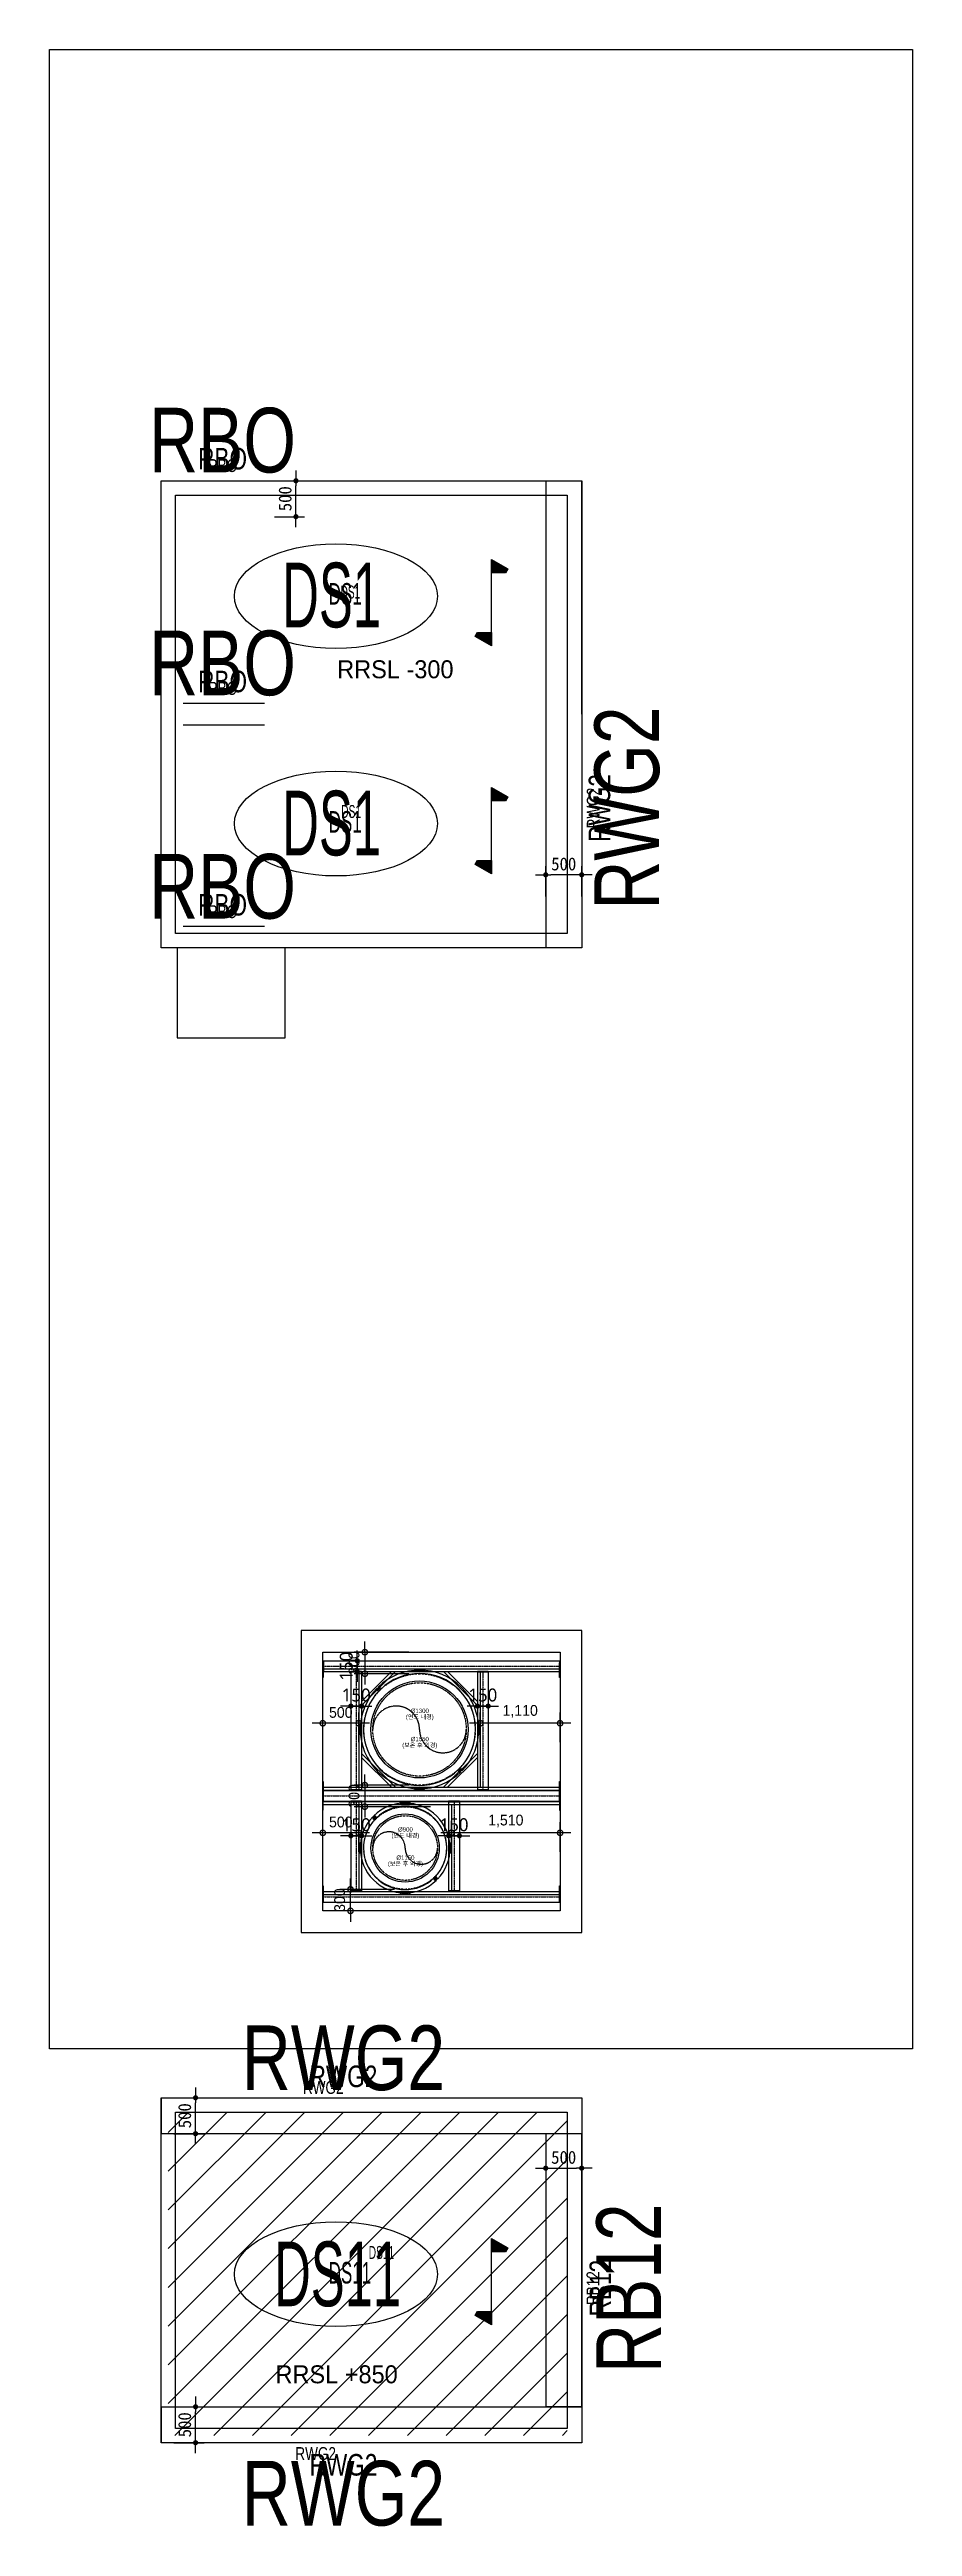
# Model space of a CAD drawing. Header units: millimetres. Extents: x 91354 to 177354, y 115540 to 150005.
# Drawn here: x 91354 to 103354, y 115540 to 150005 of the extents above.
import ezdxf
from ezdxf.enums import TextEntityAlignment as Align

# ---------------------------------------------------------------- set-up
doc = ezdxf.new("R2010")
doc.units = ezdxf.units.MM
for name, pattern in [('H1', [1.5, 1, -0.5]), ('HID', [3.18, 2.12, -1.06]), ('PASUN2', [3, 2, -1]), ('xs-1f_plan$0$HID', [4, 3, -1])]:
    doc.linetypes.add(name, pattern=pattern)
doc.layers.get('Defpoints').update_dxf_attribs({"color": 159})
for name, color, linetype in [('^DECK', 130, 'Continuous'), ('A-ETC-전기', 253, 'H1'), ('A-HAT', 251, 'Continuous'), ('BEAM-TEXT', 4, 'Continuous'), ('BEAM-TEXT @ 100', 4, 'Continuous'), ('BEAM-TEXT @ 300', 4, 'Continuous'), ('BEAM-TEXT @ 60', 4, 'Continuous'), ('DECK-PL', 4, 'Continuous'), ('DECK-SLAB', 4, 'Continuous'), ('DECK-SLAB @ 100', 4, 'Continuous'), ('DECK-SLAB @ 300', 4, 'Continuous'), ('DECK-SLAB @ 60', 4, 'Continuous'), ('xs-1f_plan$0$8', 8, 'Continuous'), ('xs-1f_plan$0$xref', 7, 'Continuous'), ('보(beam)', 4, 'HID'), ('보(girder)', 7, 'HID'), ('슬래브라인', 7, 'Continuous')]:
    doc.layers.add(name, color=color, linetype=linetype)
doc.layers.add('A-ETC-전기 NOPLOT', color=163, linetype='Continuous', plot=False)
doc.layers.add('NOPLOT', color=191, linetype='Continuous', plot=False)
doc.styles.add('Arial_10_2', font='arial.ttf', dxfattribs={"height": 120})
doc.styles.add('Gdim', font='DotumChe.ttf')
doc.styles.add('Gtx', font='Dotum.ttf')
doc.styles.add('xs-1f_plan$0$Gdim', font='malgun.ttf')
doc.dimstyles.new('Gdim200', dxfattribs={"dimscale": 200, "dimtxt": 3, "dimasz": 1.2, "dimexe": 2, "dimexo": 3, "dimgap": 1, "dimtad": 1, "dimdsep": 46, "dimlunit": 6, "dimtxsty": 'Gdim', "dimblk1": '_CIDOT', "dimblk2": '_CIDOT', "dimsah": 1, "dimcen": 2.5, "dimdle": 2, "dimclrd": 1, "dimclre": 1, "dimclrt": 3, "dimazin": 2, "dimtfac": 1, "dimtix": 1, "dimtmove": 2, "dimatfit": 3, "dimldrblk": '_CIDOT', "dimfxl": 0, "dimtolj": 1, "dimtzin": 0, "dimarcsym": 0})
doc.dimstyles.new('Gdim300', dxfattribs={"dimscale": 300, "dimtxt": 3, "dimasz": 6, "dimexe": 1.5, "dimexo": 2, "dimgap": 1, "dimtad": 1, "dimdec": 0, "dimzin": 0, "dimdsep": 46, "dimlunit": 6, "dimtxsty": 'Gtx', "dimblk": 'DOTSMALL', "dimblk1": 'DOTSMALL', "dimblk2": 'DOTSMALL', "dimcen": 1.5, "dimdle": 1.5, "dimclrd": 1, "dimclre": 1, "dimclrt": 256, "dimazin": 0, "dimtfac": 1, "dimtdec": 0, "dimtix": 1, "dimtmove": 2, "dimatfit": 3, "dimldrblk": 'DOTSMALL', "dimfxl": 0, "dimtolj": 1, "dimtzin": 0, "dimlwd": -1, "dimlwe": -1, "dimarcsym": 0})
doc.dimstyles.new('xs-1f_plan$0$Gdim200', dxfattribs={"dimscale": 200, "dimtxt": 3, "dimasz": 1.2, "dimexe": 2, "dimexo": 3, "dimgap": 1, "dimtad": 1, "dimdsep": 46, "dimlunit": 6, "dimtxsty": 'xs-1f_plan$0$Gdim', "dimblk1": 'xs-1f_plan$0$_CIDOT', "dimblk2": 'xs-1f_plan$0$_CIDOT', "dimsah": 1, "dimcen": 2.5, "dimdle": 2, "dimclrd": 1, "dimclre": 1, "dimclrt": 3, "dimazin": 2, "dimtfac": 1, "dimtix": 1, "dimtmove": 2, "dimatfit": 3, "dimldrblk": 'xs-1f_plan$0$_CIDOT', "dimfxl": 0, "dimtolj": 1, "dimtzin": 0, "dimarcsym": 0})

msp = doc.modelspace()

# ---------------------------------------------------------------- texts
at = {"layer": 'NOPLOT', "style": 'Gtx'}
for s, p in [('RRSL -300', (95353.73, 141256.749)), ('RRSL +850', (94495.837, 117531.945))]:
    msp.add_text(s, height=250, dxfattribs=at).set_placement(p)

# ---------------------------------------------------------------- blocks, each defined once
blk = doc.blocks.new('*U128')
at = {"layer": 'DECK-SLAB @ 100', "style": 'Gtx', "width": 0.6}
blk.add_text('DS1', height=300, dxfattribs=at).set_placement((95236, 142281, 0))
at = {"layer": 'DECK-SLAB @ 300', "style": 'Gtx', "width": 0.6}
blk.add_text('DS1', height=900, dxfattribs=at).set_placement((94589, 141965, 0))
at = {"layer": 'DECK-SLAB @ 60', "style": 'Gtx', "width": 0.6}
blk.add_text('DS1', height=180, dxfattribs=at).set_placement((95400, 142366, 0))
blk = doc.blocks.new('A$C58C40D4B')
at = {"layer": 'DECK-PL'}
for points in [[(-600, 2), (-471, -223), (-415, -192), (-415, 2)], [(600, 2), (471, 228), (415, 196), (415, 2)]]:
    blk.add_hatch(color=256, dxfattribs=at).paths.add_polyline_path(points)
blk.add_line((-600, 2), (600, 2), dxfattribs=at)
for points in [[(-600, 2), (-471, -223), (-415, -192), (-415, 2), (-415, 2), (-471, 2), (-600, 2)], [(600, 2), (471, 228), (415, 196), (415, 2), (415, 2), (471, 2), (600, 2)]]:
    blk.add_lwpolyline(points, dxfattribs=at)
blk = doc.blocks.new('*U129')
at = {"layer": 'DECK-SLAB @ 100', "style": 'Gtx', "width": 0.6}
blk.add_text('DS1', height=300, dxfattribs=at).set_placement((95236, 139108, 0))
at = {"layer": 'DECK-SLAB @ 300', "style": 'Gtx', "width": 0.6}
blk.add_text('DS1', height=900, dxfattribs=at).set_placement((94589, 138792, 0))
at = {"layer": 'DECK-SLAB @ 60', "style": 'Gtx', "width": 0.6}
blk.add_text('DS1', height=180, dxfattribs=at).set_placement((95410, 139313, 0))
blk = doc.blocks.new('*U130')
at = {"layer": 'DECK-SLAB @ 100', "color": 1, "style": 'Gtx', "width": 0.6}
blk.add_text('DS11', height=300, dxfattribs=at).set_placement((95236, 118920, 0))
at = {"layer": 'DECK-SLAB @ 300', "color": 1, "style": 'Gtx', "width": 0.6}
blk.add_text('DS11', height=900, dxfattribs=at).set_placement((94476, 118604, 0))
at = {"layer": 'DECK-SLAB @ 60', "color": 1, "style": 'Gtx', "width": 0.6}
blk.add_text('DS11', height=180, dxfattribs=at).set_placement((95792, 119262, 0))
blk = doc.blocks.new('*U131')
at = {"layer": 'BEAM-TEXT @ 100', "color": 1, "style": 'Gtx', "width": 0.8}
blk.add_text('RBO', height=300, dxfattribs=at).set_placement((93760, 140972), align=Align.BOTTOM_CENTER)
at = {"layer": 'BEAM-TEXT @ 300', "color": 1, "style": 'Gtx', "width": 0.8}
blk.add_text('RBO', height=900, dxfattribs=at).set_placement((93760, 140750), align=Align.BOTTOM_CENTER)
at = {"layer": 'BEAM-TEXT @ 60', "color": 1, "style": 'Gtx', "width": 0.8}
blk.add_text('RBO', height=180, dxfattribs=at).set_placement((93760, 140972), align=Align.BOTTOM_CENTER)
blk = doc.blocks.new('*U132')
at = {"layer": 'BEAM-TEXT @ 100', "color": 1, "style": 'Gtx', "width": 0.8}
blk.add_text('RBO', height=300, dxfattribs=at).set_placement((93760, 137865), align=Align.BOTTOM_CENTER)
at = {"layer": 'BEAM-TEXT @ 300', "color": 1, "style": 'Gtx', "width": 0.8}
blk.add_text('RBO', height=900, dxfattribs=at).set_placement((93760, 137642), align=Align.BOTTOM_CENTER)
at = {"layer": 'BEAM-TEXT @ 60', "color": 1, "style": 'Gtx', "width": 0.8}
blk.add_text('RBO', height=180, dxfattribs=at).set_placement((93760, 137865), align=Align.BOTTOM_CENTER)
blk = doc.blocks.new('*U133')
at = {"layer": 'BEAM-TEXT @ 100', "color": 1, "style": 'Gtx', "width": 0.8}
blk.add_text('RWG2', height=300, rotation=90, dxfattribs=at).set_placement((99241, 139451), align=Align.BOTTOM_CENTER)
at = {"layer": 'BEAM-TEXT @ 300', "color": 1, "style": 'Gtx', "width": 0.8}
blk.add_text('RWG2', height=900, rotation=90, dxfattribs=at).set_placement((100101, 139451), align=Align.BOTTOM_CENTER)
at = {"layer": 'BEAM-TEXT @ 60', "color": 1, "style": 'Gtx', "width": 0.8}
blk.add_text('RWG2', height=180, rotation=90, dxfattribs=at).set_placement((99059, 139451), align=Align.BOTTOM_CENTER)
blk = doc.blocks.new('_CIDOT')
at = {"color": 0, "linetype": 'ByBlock'}
blk.add_line((2, 0), (-1, 0), dxfattribs=at)
at = {"color": 0, "linetype": 'ByBlock', "const_width": 0.5}
blk.add_lwpolyline([(-0.25, 0, 1), (0.25, 0, 1)], format="xyb", close=True, dxfattribs=at)
blk = doc.blocks.new('*D38')
at = {"layer": 'Defpoints', "color": 155, "lineweight": -2, "transparency": 16777216}
for p, q in [((94480, 144005), (94900, 144005)), ((94780, 143577), (94780, 143933)), ((94480, 143505), (94900, 143505))]:
    blk.add_line(p, q, dxfattribs=at)
at = {"layer": 'Defpoints', "color": 0, "transparency": 16777216}
for p in [(94300, 144005), (94780, 144005), (94300, 143505)]:
    blk.add_point(p, dxfattribs=at)
at = {"layer": 'Defpoints', "color": 155, "lineweight": -2, "transparency": 16777216, "xscale": 71.99999999999994, "yscale": 71.99999999999994, "zscale": 71.99999999999994}
for p, rotation in [((94780, 144005), 90), ((94780, 143505), 270)]:
    blk.add_blockref('_CIDOT', p, dxfattribs=dict(at, rotation=rotation))
at = {"layer": 'Defpoints', "color": 3, "transparency": 16777216, "insert": (94630, 143755), "char_height": 180, "attachment_point": 5, "rotation": 90, "style": 'Gdim'}
blk.add_mtext('\\A1;{\\C155;500}', dxfattribs=at)
blk = doc.blocks.new('*D39')
at = {"layer": 'Defpoints', "color": 155, "lineweight": -2, "transparency": 16777216}
for p, q in [((98254, 138222), (98254, 138642)), ((98754, 138222), (98754, 138642)), ((98682, 138522), (98326, 138522))]:
    blk.add_line(p, q, dxfattribs=at)
at = {"layer": 'Defpoints', "color": 0, "transparency": 16777216}
for p in [(98254, 138522), (98254, 138042), (98754, 138042)]:
    blk.add_point(p, dxfattribs=at)
at = {"layer": 'Defpoints', "color": 155, "lineweight": -2, "transparency": 16777216, "xscale": 71.99999999999994, "yscale": 71.99999999999994, "zscale": 71.99999999999994, "rotation": 180}
blk.add_blockref('_CIDOT', (98254, 138522), dxfattribs=at)
at = {"layer": 'Defpoints', "color": 155, "lineweight": -2, "transparency": 16777216, "xscale": 71.99999999999994, "yscale": 71.99999999999994, "zscale": 71.99999999999994}
blk.add_blockref('_CIDOT', (98754, 138522), dxfattribs=at)
at = {"layer": 'Defpoints', "color": 3, "transparency": 16777216, "insert": (98504, 138672), "char_height": 180, "attachment_point": 5, "style": 'Gdim'}
blk.add_mtext('\\A1;{\\C155;500}', dxfattribs=at)
blk = doc.blocks.new('*D36')
at = {"layer": 'Defpoints', "color": 155, "lineweight": -2, "transparency": 16777216}
for p, q in [((-975, 650), (-555, 650)), ((-675, 222), (-675, 578)), ((-975, 150), (-555, 150))]:
    blk.add_line(p, q, dxfattribs=at)
at = {"layer": 'Defpoints', "color": 0, "transparency": 16777216}
for p in [(-1155, 650), (-675, 650), (-1155, 150)]:
    blk.add_point(p, dxfattribs=at)
at = {"layer": 'Defpoints', "color": 155, "lineweight": -2, "transparency": 16777216, "xscale": 71.99999999999994, "yscale": 71.99999999999994, "zscale": 71.99999999999994}
for p, rotation in [((-675, 650), 90), ((-675, 150), 270)]:
    blk.add_blockref('_CIDOT', p, dxfattribs=dict(at, rotation=rotation))
at = {"layer": 'Defpoints', "color": 3, "transparency": 16777216, "insert": (-826, 400), "char_height": 180, "attachment_point": 5, "rotation": 90, "style": 'Gdim'}
blk.add_mtext('\\A1;{\\C155;500}', dxfattribs=at)
blk = doc.blocks.new('*D45')
at = {"layer": 'Defpoints', "color": 155, "lineweight": -2, "transparency": 16777216}
for p, q in [((-888, 550), (-468, 550)), ((-588, 122), (-588, 478)), ((-888, 50), (-468, 50))]:
    blk.add_line(p, q, dxfattribs=at)
at = {"layer": 'Defpoints', "color": 0, "transparency": 16777216}
for p in [(-1068, 550), (-588, 550), (-1068, 50)]:
    blk.add_point(p, dxfattribs=at)
at = {"layer": 'Defpoints', "color": 155, "lineweight": -2, "transparency": 16777216, "xscale": 71.99999999999994, "yscale": 71.99999999999994, "zscale": 71.99999999999994}
for p, rotation in [((-588, 550), 90), ((-588, 50), 270)]:
    blk.add_blockref('_CIDOT', p, dxfattribs=dict(at, rotation=rotation))
at = {"layer": 'Defpoints', "color": 3, "transparency": 16777216, "insert": (-738, 300), "char_height": 180, "attachment_point": 5, "rotation": 90, "style": 'Gdim'}
blk.add_mtext('\\A1;{\\C155;500}', dxfattribs=at)
blk = doc.blocks.new('*U134')
at = {"layer": 'BEAM-TEXT @ 100', "color": 1, "style": 'Gtx', "width": 0.8}
blk.add_text('RWG2', height=300, dxfattribs=at).set_placement((95441, 121563), align=Align.BOTTOM_CENTER)
at = {"layer": 'BEAM-TEXT @ 300', "color": 1, "style": 'Gtx', "width": 0.8}
blk.add_text('RWG2', height=900, dxfattribs=at).set_placement((95441, 121341), align=Align.BOTTOM_CENTER)
at = {"layer": 'BEAM-TEXT @ 60', "color": 1, "style": 'Gtx', "width": 0.8}
blk.add_text('RWG2', height=180, dxfattribs=at).set_placement((95159, 121505), align=Align.BOTTOM_CENTER)
blk = doc.blocks.new('*U135')
at = {"layer": 'BEAM-TEXT @ 100', "color": 1, "style": 'Gtx', "width": 0.8}
blk.add_text('RWG2', height=300, dxfattribs=at).set_placement((95441, 116158), align=Align.BOTTOM_CENTER)
at = {"layer": 'BEAM-TEXT @ 300', "color": 1, "style": 'Gtx', "width": 0.8}
blk.add_text('RWG2', height=900, dxfattribs=at).set_placement((95441, 115283), align=Align.BOTTOM_CENTER)
at = {"layer": 'BEAM-TEXT @ 60', "color": 1, "style": 'Gtx', "width": 0.8}
blk.add_text('RWG2', height=180, dxfattribs=at).set_placement((95054, 116410), align=Align.BOTTOM_CENTER)
blk = doc.blocks.new('*U136')
at = {"layer": 'BEAM-TEXT @ 100', "color": 1, "style": 'Gtx', "width": 0.8}
blk.add_text('RB12', height=300, rotation=90, dxfattribs=at).set_placement((99253, 118856), align=Align.BOTTOM_CENTER)
at = {"layer": 'BEAM-TEXT @ 300', "color": 1, "style": 'Gtx', "width": 0.8}
blk.add_text('RB12', height=900, rotation=90, dxfattribs=at).set_placement((100128, 118856), align=Align.BOTTOM_CENTER)
at = {"layer": 'BEAM-TEXT @ 60', "color": 1, "style": 'Gtx', "width": 0.8}
blk.add_text('RB12', height=180, rotation=90, dxfattribs=at).set_placement((99055, 118856), align=Align.BOTTOM_CENTER)
blk = doc.blocks.new('_DotSmall')
at = {"color": 0, "linetype": 'ByBlock', "const_width": 0.5}
blk.add_lwpolyline([(-0.0625, 0, 1), (0.0625, 0, 1)], format="xyb", close=True, dxfattribs=at)
blk = doc.blocks.new('*D16')
at = {"layer": 'A-ETC-전기 NOPLOT', "color": 1, "transparency": 16777216}
for p, q in [((585, -1850), (585, -1700)), ((1195, -1850), (435, -1850)), ((585, -1850), (585, -2150)), ((1500, -2150), (435, -2150)), ((585, -2150), (585, -2300))]:
    blk.add_line(p, q, dxfattribs=at)
at = {"layer": 'Defpoints', "color": 0, "transparency": 16777216}
for p in [(1345, -1850), (585, -2150), (1650, -2150)]:
    blk.add_point(p, dxfattribs=at)
at = {"layer": 'A-ETC-전기 NOPLOT', "color": 1, "transparency": 16777216, "xscale": 150, "yscale": 150, "zscale": 150}
for p, rotation in [((585, -1850), 270), ((585, -2150), 90)]:
    blk.add_blockref('_DotSmall', p, dxfattribs=dict(at, rotation=rotation))
at = {"layer": 'A-ETC-전기 NOPLOT', "transparency": 16777216, "insert": (435, -2000), "char_height": 150, "attachment_point": 5, "rotation": 90, "style": 'Gtx'}
blk.add_mtext('\\A1;300', dxfattribs=at)
blk = doc.blocks.new('*D10')
at = {"layer": 'A-ETC-전기 NOPLOT', "color": 1, "transparency": 16777216}
for p, q in [((585, 0), (585, 150)), ((1195, 0), (435, 0)), ((1195, -300), (435, -300)), ((585, 0), (585, -300)), ((585, -300), (585, -450))]:
    blk.add_line(p, q, dxfattribs=at)
at = {"layer": 'Defpoints', "color": 0, "transparency": 16777216}
for p in [(1345, 0), (585, -300), (1345, -300)]:
    blk.add_point(p, dxfattribs=at)
at = {"layer": 'A-ETC-전기 NOPLOT', "color": 1, "transparency": 16777216, "xscale": 150, "yscale": 150, "zscale": 150}
for p, rotation in [((585, 0), 270), ((585, -300), 90)]:
    blk.add_blockref('_DotSmall', p, dxfattribs=dict(at, rotation=rotation))
at = {"layer": 'A-ETC-전기 NOPLOT', "transparency": 16777216, "insert": (435, -150), "char_height": 150, "attachment_point": 5, "rotation": 90, "style": 'Gtx'}
blk.add_mtext('\\A1;300', dxfattribs=at)
blk = doc.blocks.new('*D11')
at = {"layer": 'A-ETC-전기 NOPLOT', "color": 1, "transparency": 16777216}
for p, q in [((995, -3300), (235, -3300)), ((385, -3300), (385, -3150)), ((385, -3600), (385, -3300)), ((995, -3600), (235, -3600)), ((385, -3600), (385, -3750))]:
    blk.add_line(p, q, dxfattribs=at)
at = {"layer": 'Defpoints', "color": 0, "transparency": 16777216}
for p in [(385, -3300), (1145, -3300), (1145, -3600)]:
    blk.add_point(p, dxfattribs=at)
at = {"layer": 'A-ETC-전기 NOPLOT', "color": 1, "transparency": 16777216, "xscale": 150, "yscale": 150, "zscale": 150}
for p, rotation in [((385, -3300), 270), ((385, -3600), 90)]:
    blk.add_blockref('_DotSmall', p, dxfattribs=dict(at, rotation=rotation))
at = {"layer": 'A-ETC-전기 NOPLOT', "transparency": 16777216, "insert": (235, -3450), "char_height": 150, "attachment_point": 5, "rotation": 90, "style": 'Gtx'}
blk.add_mtext('\\A1;300', dxfattribs=at)
blk = doc.blocks.new('*D12')
at = {"layer": 'A-ETC-전기 NOPLOT', "color": 1, "transparency": 16777216}
for p, q in [((3450, -989), (2040, -989)), ((2190, -1254), (2190, -839)), ((3300, -1254), (3300, -839))]:
    blk.add_line(p, q, dxfattribs=at)
at = {"layer": 'Defpoints', "color": 0, "transparency": 16777216}
for p in [(2190, -989), (2190, -1404), (3300, -1404)]:
    blk.add_point(p, dxfattribs=at)
at = {"layer": 'A-ETC-전기 NOPLOT', "color": 1, "transparency": 16777216, "xscale": 150, "yscale": 150, "zscale": 150, "rotation": 180}
blk.add_blockref('_DotSmall', (2190, -989), dxfattribs=at)
at = {"layer": 'A-ETC-전기 NOPLOT', "color": 1, "transparency": 16777216, "xscale": 150, "yscale": 150, "zscale": 150}
blk.add_blockref('_DotSmall', (3300, -989), dxfattribs=at)
at = {"layer": 'A-ETC-전기 NOPLOT', "transparency": 16777216, "insert": (2745, -824), "char_height": 150, "attachment_point": 5, "style": 'Gtx'}
blk.add_mtext('\\A1;1,110', dxfattribs=at)
blk = doc.blocks.new('*D13')
at = {"layer": 'A-ETC-전기 NOPLOT', "color": 1, "transparency": 16777216}
for p, q in [((0, -2779), (0, -2364)), ((500, -2779), (500, -2364)), ((650, -2514), (-150, -2514))]:
    blk.add_line(p, q, dxfattribs=at)
at = {"layer": 'Defpoints', "color": 0, "transparency": 16777216}
for p in [(0, -2514), (0, -2929), (500, -2929)]:
    blk.add_point(p, dxfattribs=at)
at = {"layer": 'A-ETC-전기 NOPLOT', "color": 1, "transparency": 16777216, "xscale": 150, "yscale": 150, "zscale": 150, "rotation": 180}
blk.add_blockref('_DotSmall', (0, -2514), dxfattribs=at)
at = {"layer": 'A-ETC-전기 NOPLOT', "color": 1, "transparency": 16777216, "xscale": 150, "yscale": 150, "zscale": 150}
blk.add_blockref('_DotSmall', (500, -2514), dxfattribs=at)
at = {"layer": 'A-ETC-전기 NOPLOT', "transparency": 16777216, "insert": (250, -2364), "char_height": 150, "attachment_point": 5, "style": 'Gtx'}
blk.add_mtext('\\A1;500', dxfattribs=at)
blk = doc.blocks.new('*D14')
at = {"layer": 'A-ETC-전기 NOPLOT', "color": 1, "transparency": 16777216}
for p, q in [((1790, -2779), (1790, -2364)), ((3300, -2779), (3300, -2364)), ((3450, -2514), (1640, -2514))]:
    blk.add_line(p, q, dxfattribs=at)
at = {"layer": 'Defpoints', "color": 0, "transparency": 16777216}
for p in [(1790, -2514), (1790, -2929), (3300, -2929)]:
    blk.add_point(p, dxfattribs=at)
at = {"layer": 'A-ETC-전기 NOPLOT', "color": 1, "transparency": 16777216, "xscale": 150, "yscale": 150, "zscale": 150, "rotation": 180}
blk.add_blockref('_DotSmall', (1790, -2514), dxfattribs=at)
at = {"layer": 'A-ETC-전기 NOPLOT', "color": 1, "transparency": 16777216, "xscale": 150, "yscale": 150, "zscale": 150}
blk.add_blockref('_DotSmall', (3300, -2514), dxfattribs=at)
at = {"layer": 'A-ETC-전기 NOPLOT', "transparency": 16777216, "insert": (2545, -2350), "char_height": 150, "attachment_point": 5, "style": 'Gtx'}
blk.add_mtext('\\A1;1,510', dxfattribs=at)
blk = doc.blocks.new('*D15')
at = {"layer": 'A-ETC-전기 NOPLOT', "color": 1, "transparency": 16777216}
for p, q in [((650, -989), (-150, -989)), ((0, -1254), (0, -839)), ((500, -1254), (500, -839))]:
    blk.add_line(p, q, dxfattribs=at)
at = {"layer": 'Defpoints', "color": 0, "transparency": 16777216}
for p in [(0, -989), (0, -1404), (500, -1404)]:
    blk.add_point(p, dxfattribs=at)
at = {"layer": 'A-ETC-전기 NOPLOT', "color": 1, "transparency": 16777216, "xscale": 150, "yscale": 150, "zscale": 150, "rotation": 180}
blk.add_blockref('_DotSmall', (0, -989), dxfattribs=at)
at = {"layer": 'A-ETC-전기 NOPLOT', "color": 1, "transparency": 16777216, "xscale": 150, "yscale": 150, "zscale": 150}
blk.add_blockref('_DotSmall', (500, -989), dxfattribs=at)
at = {"layer": 'A-ETC-전기 NOPLOT', "transparency": 16777216, "insert": (250, -839), "char_height": 150, "attachment_point": 5, "style": 'Gtx'}
blk.add_mtext('\\A1;500', dxfattribs=at)
blk = doc.blocks.new('xs-1f_plan$0$_CIDOT')
at = {"color": 0, "linetype": 'ByBlock'}
blk.add_line((2, 0), (-1, 0), dxfattribs=at)
at = {"color": 0, "linetype": 'ByBlock', "const_width": 0.5}
blk.add_lwpolyline([(-0.25, 0, 1), (0.25, 0, 1)], format="xyb", close=True, dxfattribs=at)
blk = doc.blocks.new('*D44')
at = {"layer": 'Defpoints', "color": 155, "lineweight": -2, "transparency": 16777216}
for p, q in [((-2539, 297), (-2539, 369)), ((-2839, 225), (-2419, 225)), ((-2839, 75), (-2419, 75)), ((-2539, 75), (-2539, 225)), ((-2539, 3), (-2539, -69))]:
    blk.add_line(p, q, dxfattribs=at)
at = {"layer": 'Defpoints', "color": 0, "transparency": 16777216}
for p in [(-3019, 225), (-3019, 75), (-2539, 225)]:
    blk.add_point(p, dxfattribs=at)
at = {"layer": 'Defpoints', "color": 155, "lineweight": -2, "transparency": 16777216, "xscale": 71.99999999999994, "yscale": 71.99999999999994, "zscale": 71.99999999999994}
for p, rotation in [((-2539, 225), 270), ((-2539, 75), 90)]:
    blk.add_blockref('xs-1f_plan$0$_CIDOT', p, dxfattribs=dict(at, rotation=rotation))
at = {"layer": 'Defpoints', "color": 155, "transparency": 16777216, "insert": (-2692, 150), "char_height": 180, "attachment_point": 5, "rotation": 90, "style": 'xs-1f_plan$0$Gdim'}
blk.add_mtext('\\A1;150', dxfattribs=at)
blk = doc.blocks.new('*D42')
at = {"layer": 'Defpoints', "color": 155, "lineweight": -2, "transparency": 16777216}
for p, q in [((-2539, 297), (-2539, 369)), ((-2839, 225), (-2419, 225)), ((-2839, 75), (-2419, 75)), ((-2539, 75), (-2539, 225)), ((-2539, 3), (-2539, -69))]:
    blk.add_line(p, q, dxfattribs=at)
at = {"layer": 'Defpoints', "color": 0, "transparency": 16777216}
for p in [(-3019, 225), (-3019, 75), (-2539, 225)]:
    blk.add_point(p, dxfattribs=at)
at = {"layer": 'Defpoints', "color": 155, "lineweight": -2, "transparency": 16777216, "xscale": 71.99999999999994, "yscale": 71.99999999999994, "zscale": 71.99999999999994}
for p, rotation in [((-2539, 225), 270), ((-2539, 75), 90)]:
    blk.add_blockref('xs-1f_plan$0$_CIDOT', p, dxfattribs=dict(at, rotation=rotation))
at = {"layer": 'Defpoints', "color": 155, "transparency": 16777216, "insert": (-2692, 150), "char_height": 180, "attachment_point": 5, "rotation": 90, "style": 'xs-1f_plan$0$Gdim'}
blk.add_mtext('\\A1;150', dxfattribs=at)
blk = doc.blocks.new('*D43')
at = {"layer": 'Defpoints', "color": 155, "lineweight": -2, "transparency": 16777216}
for p, q in [((-2539, 297), (-2539, 369)), ((-2839, 225), (-2419, 225)), ((-2839, 75), (-2419, 75)), ((-2539, 75), (-2539, 225)), ((-2539, 3), (-2539, -69))]:
    blk.add_line(p, q, dxfattribs=at)
at = {"layer": 'Defpoints', "color": 0, "transparency": 16777216}
for p in [(-3019, 225), (-3019, 75), (-2539, 225)]:
    blk.add_point(p, dxfattribs=at)
at = {"layer": 'Defpoints', "color": 155, "lineweight": -2, "transparency": 16777216, "xscale": 71.99999999999994, "yscale": 71.99999999999994, "zscale": 71.99999999999994}
for p, rotation in [((-2539, 225), 270), ((-2539, 75), 90)]:
    blk.add_blockref('xs-1f_plan$0$_CIDOT', p, dxfattribs=dict(at, rotation=rotation))
at = {"layer": 'Defpoints', "color": 155, "transparency": 16777216, "insert": (-2692, 150), "char_height": 180, "attachment_point": 5, "rotation": 90, "style": 'xs-1f_plan$0$Gdim'}
blk.add_mtext('\\A1;150', dxfattribs=at)
blk = doc.blocks.new('*U137')
at = {"layer": 'BEAM-TEXT @ 100', "color": 1, "style": 'Gtx', "width": 0.8}
blk.add_text('RBO', height=300, dxfattribs=at).set_placement((93760, 144072), align=Align.BOTTOM_CENTER)
at = {"layer": 'BEAM-TEXT @ 300', "color": 1, "style": 'Gtx', "width": 0.8}
blk.add_text('RBO', height=900, dxfattribs=at).set_placement((93760, 143850), align=Align.BOTTOM_CENTER)
at = {"layer": 'BEAM-TEXT @ 60', "color": 1, "style": 'Gtx', "width": 0.8}
blk.add_text('RBO', height=180, dxfattribs=at).set_placement((93760, 144072), align=Align.BOTTOM_CENTER)
blk = doc.blocks.new('*U35')
at = {"layer": 'Defpoints'}
for p, q in [((-1155.451, 650), (-1155.451, 150)), ((4694.549, 650), (4694.549, 150))]:
    blk.add_line(p, q, dxfattribs=at)
at = {"layer": '보(girder)'}
for p, q in [((-1155.451, 650), (4694.549, 650)), ((4694.549, 150), (-1155.451, 150))]:
    blk.add_line(p, q, dxfattribs=at)
at = {"layer": 'Defpoints'}
dim = blk.add_linear_dim(base=(-675.451, 650), p1=(-1155.451, 150), p2=(-1155.451, 650), angle=90, text='{\\C155;<>}', dimstyle='Gdim200', override={"dimscale": 60, "dimzin": 8, "dimclrd": 155, "dimclre": 155}, dxfattribs=at)
dim.commit()
dim.dimension.update_dxf_attribs({"geometry": '*D36', "text_midpoint": (-825.571, 400)})
blk = doc.blocks.new('*U27')
at = {"layer": 'Defpoints'}
for p, q in [((-1067.879, 550), (-1067.879, 50)), ((2732.121, 550), (2732.121, 50))]:
    blk.add_line(p, q, dxfattribs=at)
at = {"layer": '보(beam)'}
for p, q in [((2732.121, 550), (-1067.879, 550)), ((-1067.879, 50), (2732.121, 50))]:
    blk.add_line(p, q, dxfattribs=at)
at = {"layer": 'Defpoints'}
dim = blk.add_linear_dim(base=(-587.879, 550), p1=(-1067.879, 50), p2=(-1067.879, 550), angle=90, text='{\\C155;<>}', dimstyle='Gdim200', override={"dimscale": 60, "dimzin": 8, "dimclrd": 155, "dimclre": 155}, dxfattribs=at)
dim.commit()
dim.dimension.update_dxf_attribs({"geometry": '*D45', "text_midpoint": (-737.999, 300)})
blk = doc.blocks.new('발전기연도(L)')
at = {"layer": 'A-ETC-전기 NOPLOT', "lineweight": 5}
h = blk.add_hatch(color=256, dxfattribs=at)
edge = h.paths.add_edge_path()
edge.add_arc((1284.9, -253.4), 15, 270, 630)
h = blk.add_hatch(color=256, dxfattribs=at)
edge = h.paths.add_edge_path()
edge.add_arc((1314.7, -250.9), 15, 270, 630)
h = blk.add_hatch(color=256, dxfattribs=at)
edge = h.paths.add_edge_path()
edge.add_arc((1345, -250), 15, 270, 630)
h = blk.add_hatch(color=256, dxfattribs=at)
edge = h.paths.add_edge_path()
edge.add_arc((1375.3, -250.9), 15, -90, 270, ccw=False)
h = blk.add_hatch(color=256, dxfattribs=at)
edge = h.paths.add_edge_path()
edge.add_arc((1405.1, -253.4), 15, -90, 270, ccw=False)
h = blk.add_hatch(color=256, dxfattribs=at)
edge = h.paths.add_edge_path()
edge.add_arc((520.9, -1044.7), 15, 0, 360, ccw=False)
h = blk.add_hatch(color=256, dxfattribs=at)
edge = h.paths.add_edge_path()
edge.add_arc((523.4, -1014.9), 15, 0, 360, ccw=False)
h = blk.add_hatch(color=256, dxfattribs=at)
edge = h.paths.add_edge_path()
edge.add_arc((2166.6, -1014.9), 15, 180, 540)
h = blk.add_hatch(color=256, dxfattribs=at)
edge = h.paths.add_edge_path()
edge.add_arc((2169.1, -1044.7), 15, 180, 540)
h = blk.add_hatch(color=256, dxfattribs=at)
edge = h.paths.add_edge_path()
edge.add_arc((520, -1075), 15, 0, 360, ccw=False)
h = blk.add_hatch(color=256, dxfattribs=at)
edge = h.paths.add_edge_path()
edge.add_arc((520.9, -1105.3), 15, 0, 360)
h = blk.add_hatch(color=256, dxfattribs=at)
edge = h.paths.add_edge_path()
edge.add_arc((523.4, -1135.1), 15, 0, 360)
h = blk.add_hatch(color=256, dxfattribs=at)
edge = h.paths.add_edge_path()
edge.add_arc((2166.6, -1135.1), 15, -180, 180, ccw=False)
h = blk.add_hatch(color=256, dxfattribs=at)
edge = h.paths.add_edge_path()
edge.add_arc((2169.1, -1105.3), 15, -180, 180, ccw=False)
h = blk.add_hatch(color=256, dxfattribs=at)
edge = h.paths.add_edge_path()
edge.add_arc((2170, -1075), 15, 180, 540)
h = blk.add_hatch(color=256, dxfattribs=at)
edge = h.paths.add_edge_path()
edge.add_arc((1284.9, -1896.6), 15, -270, 90, ccw=False)
h = blk.add_hatch(color=256, dxfattribs=at)
edge = h.paths.add_edge_path()
edge.add_arc((1314.7, -1899.1), 15, -270, 90, ccw=False)
h = blk.add_hatch(color=256, dxfattribs=at)
edge = h.paths.add_edge_path()
edge.add_arc((1345, -1900), 15, -270, 90, ccw=False)
h = blk.add_hatch(color=256, dxfattribs=at)
edge = h.paths.add_edge_path()
edge.add_arc((1375.3, -1899.1), 15, 90, 450)
h = blk.add_hatch(color=256, dxfattribs=at)
edge = h.paths.add_edge_path()
edge.add_arc((1405.1, -1896.6), 15, 90, 450)
h = blk.add_hatch(color=256, dxfattribs=at)
edge = h.paths.add_edge_path()
edge.add_arc((1084.9, -2103.4), 15, 270, 630)
h = blk.add_hatch(color=256, dxfattribs=at)
edge = h.paths.add_edge_path()
edge.add_arc((1114.7, -2100.9), 15, 270, 630)
h = blk.add_hatch(color=256, dxfattribs=at)
edge = h.paths.add_edge_path()
edge.add_arc((1145, -2100), 15, 270, 630)
h = blk.add_hatch(color=256, dxfattribs=at)
edge = h.paths.add_edge_path()
edge.add_arc((1175.3, -2100.9), 15, -90, 270, ccw=False)
h = blk.add_hatch(color=256, dxfattribs=at)
edge = h.paths.add_edge_path()
edge.add_arc((1205.1, -2103.4), 15, -90, 270, ccw=False)
h = blk.add_hatch(color=256, dxfattribs=at)
edge = h.paths.add_edge_path()
edge.add_arc((520, -2725), 15, 0, 360, ccw=False)
h = blk.add_hatch(color=256, dxfattribs=at)
edge = h.paths.add_edge_path()
edge.add_arc((520.9, -2694.7), 15, 0, 360, ccw=False)
h = blk.add_hatch(color=256, dxfattribs=at)
edge = h.paths.add_edge_path()
edge.add_arc((520.9, -2755.3), 15, 0, 360)
h = blk.add_hatch(color=256, dxfattribs=at)
edge = h.paths.add_edge_path()
edge.add_arc((523.4, -2664.9), 15, 0, 360, ccw=False)
h = blk.add_hatch(color=256, dxfattribs=at)
edge = h.paths.add_edge_path()
edge.add_arc((1766.6, -2664.9), 15, 180, 540)
h = blk.add_hatch(color=256, dxfattribs=at)
edge = h.paths.add_edge_path()
edge.add_arc((1769.1, -2694.7), 15, 180, 540)
h = blk.add_hatch(color=256, dxfattribs=at)
edge = h.paths.add_edge_path()
edge.add_arc((1769.1, -2755.3), 15, -180, 180, ccw=False)
h = blk.add_hatch(color=256, dxfattribs=at)
edge = h.paths.add_edge_path()
edge.add_arc((1770, -2725), 15, 180, 540)
h = blk.add_hatch(color=256, dxfattribs=at)
edge = h.paths.add_edge_path()
edge.add_arc((523.4, -2785.1), 15, 0, 360)
h = blk.add_hatch(color=256, dxfattribs=at)
edge = h.paths.add_edge_path()
edge.add_arc((1766.6, -2785.1), 15, -180, 180, ccw=False)
h = blk.add_hatch(color=256, dxfattribs=at)
edge = h.paths.add_edge_path()
edge.add_arc((1084.9, -3346.6), 15, -270, 90, ccw=False)
h = blk.add_hatch(color=256, dxfattribs=at)
edge = h.paths.add_edge_path()
edge.add_arc((1114.7, -3349.1), 15, -270, 90, ccw=False)
h = blk.add_hatch(color=256, dxfattribs=at)
edge = h.paths.add_edge_path()
edge.add_arc((1145, -3350), 15, -270, 90, ccw=False)
h = blk.add_hatch(color=256, dxfattribs=at)
edge = h.paths.add_edge_path()
edge.add_arc((1175.3, -3349.1), 15, 90, 450)
h = blk.add_hatch(color=256, dxfattribs=at)
edge = h.paths.add_edge_path()
edge.add_arc((1205.1, -3346.6), 15, 90, 450)
at = {"layer": 'A-ETC-전기'}
for centre, radius in [((1345, -1075), 775), ((1345, -1075), 650), ((1145, -2725), 575), ((1145, -2725), 450)]:
    blk.add_circle(centre, radius, dxfattribs=at)
at = {"layer": 'A-ETC-전기 NOPLOT'}
for p, q in [((0, -230), (3300, -230)), ((0, -270), (3300, -270)), ((500, -270), (500, -1880)), ((540, -270), (540, -1880)), ((540, -741.6), (1011.6, -270)), ((540, -685), (955, -270)), ((2150, -741.6), (1678.4, -270)), ((2150, -685), (1735, -270)), ((2150, -270), (2150, -1880)), ((2190, -270), (2190, -1880)), ((790, -534.1), (754.6, -498.7)), ((790, -534.1), (754.6, -498.7)), ((759.2, -522.4), (756.5, -525.1)), ((759.9, -523.1), (756.5, -526.5)), ((756.5, -525.1), (756.5, -526.5)), ((756.5, -525.1), (763.6, -532.1)), ((756.5, -526.5), (762.2, -532.1)), ((757.3, -519.1), (762.2, -514.2)), ((758.1, -521.3), (767.3, -530.5)), ((795.1, -493.5), (759.7, -528.9)), ((760.3, -522.2), (765.3, -517.2)), ((762.2, -514.2), (774.5, -526.4)), ((765.5, -528.8), (762.2, -532.1)), ((762.2, -532.1), (763.6, -532.1)), ((763.6, -532.1), (766.2, -529.5)), ((765.9, -515.7), (764.8, -516.7)), ((766.5, -528.3), (771.4, -523.3)), ((804.1, -520), (768.7, -484.6)), ((804.1, -520), (768.7, -484.6)), ((782.9, -498.7), (768.7, -512.9)), ((774.5, -526.4), (769.5, -531.3)), ((771.9, -523.8), (773, -522.8)), ((775.8, -519.9), (789.9, -505.8)), ((788.2, -488.2), (784.2, -492.2)), ((784.2, -492.2), (796.4, -504.5)), ((786.7, -494.8), (785.7, -495.9)), ((787.2, -495.3), (791.2, -491.3)), ((790.3, -489.2), (799.5, -498.3)), ((792.8, -503), (793.8, -501.9)), ((793.3, -501.4), (797.4, -497.4)), ((796.4, -504.5), (800.4, -500.5)), ((540, -1408.4), (1011.6, -1880)), ((540, -1465), (955, -1880)), ((2150, -1408.4), (1678.4, -1880)), ((2150, -1465), (1735, -1880)), ((1921.3, -1665.4), (1885.9, -1630)), ((1890.5, -1653.7), (1887.8, -1656.4)), ((1891.2, -1654.4), (1887.8, -1657.8)), ((1887.8, -1656.4), (1887.8, -1657.8)), ((1887.8, -1656.4), (1894.9, -1663.4)), ((1887.8, -1657.8), (1893.5, -1663.4)), ((1888.6, -1650.4), (1893.6, -1645.5)), ((1889.4, -1652.7), (1898.6, -1661.8)), ((1926.4, -1624.9), (1891, -1660.3)), ((1891.7, -1653.5), (1896.6, -1648.5)), ((1896.9, -1660.1), (1893.5, -1663.4)), ((1893.5, -1663.4), (1894.9, -1663.4)), ((1893.6, -1645.5), (1905.8, -1657.7)), ((1894.9, -1663.4), (1897.6, -1660.8)), ((1897.2, -1647), (1896.1, -1648.1)), ((1897.8, -1659.6), (1902.7, -1654.7)), ((1935.4, -1651.3), (1900, -1615.9)), ((1914.2, -1630), (1900, -1644.2)), ((1905.8, -1657.7), (1900.8, -1662.7)), ((1903.2, -1655.1), (1904.3, -1654.1)), ((1907.1, -1651.2), (1921.2, -1637.1)), ((1919.5, -1619.5), (1915.5, -1623.6)), ((1915.5, -1623.6), (1927.7, -1635.8)), ((1918.1, -1626.1), (1917, -1627.2)), ((1918.5, -1626.6), (1922.6, -1622.6)), ((1921.6, -1620.5), (1930.8, -1629.7)), ((1924.1, -1634.3), (1925.1, -1633.2)), ((1924.7, -1632.7), (1928.7, -1628.7)), ((1927.7, -1635.8), (1931.7, -1631.8)), ((0, -1880), (3300, -1880)), ((0, -1920), (3300, -1920)), ((0, -2080), (3300, -2080)), ((0, -2120), (3300, -2120)), ((500, -2120), (500, -3330)), ((540, -2120), (540, -3330)), ((696, -2290.2), (728.6, -2322.7)), ((731.4, -2325.6), (696, -2290.2)), ((700.6, -2313.9), (698, -2316.5)), ((701.3, -2314.6), (698, -2317.9)), ((698, -2316.5), (698, -2317.9)), ((698, -2316.5), (705.1, -2323.6)), ((698, -2317.9), (703.6, -2323.6)), ((698.8, -2310.6), (703.7, -2305.6)), ((698.9, -2293), (731.4, -2325.5)), ((699.6, -2312.8), (708.8, -2322)), ((736.6, -2285), (701.2, -2320.4)), ((701.8, -2313.6), (706.8, -2308.7)), ((707, -2320.2), (703.6, -2323.6)), ((703.6, -2323.6), (705.1, -2323.6)), ((703.7, -2305.6), (716, -2317.9)), ((705.1, -2323.6), (707.7, -2320.9)), ((707.4, -2307.2), (706.3, -2308.2)), ((707.9, -2319.8), (712.9, -2314.8)), ((710.2, -2276), (742.7, -2308.6)), ((745.6, -2311.4), (710.2, -2276)), ((724.3, -2290.2), (710.2, -2304.3)), ((716, -2317.9), (711, -2322.8)), ((713, -2278.9), (745.5, -2311.4)), ((713.4, -2315.3), (714.4, -2314.2)), ((717.3, -2311.4), (731.4, -2297.3)), ((729.7, -2279.7), (725.6, -2283.7)), ((725.6, -2283.7), (737.9, -2296)), ((728.2, -2286.3), (727.2, -2287.4)), ((728.7, -2286.8), (732.7, -2282.8)), ((731.8, -2280.7), (740.9, -2289.8)), ((734.2, -2294.4), (735.3, -2293.4)), ((734.8, -2292.9), (738.8, -2288.9)), ((737.9, -2296), (741.9, -2291.9)), ((1750, -2120), (1750, -3330)), ((1790, -2120), (1790, -3330)), ((0, -3330), (3300, -3330)), ((0, -3370), (3300, -3370)), ((1579.9, -3174), (1544.5, -3138.6)), ((1549.1, -3162.3), (1546.4, -3164.9)), ((1549.8, -3163), (1546.4, -3166.4)), ((1546.4, -3164.9), (1546.4, -3166.4)), ((1546.4, -3164.9), (1553.5, -3172)), ((1546.4, -3166.4), (1552.1, -3172)), ((1547.2, -3159), (1552.1, -3154.1)), ((1547.3, -3141.4), (1579.8, -3174)), ((1548, -3161.2), (1557.2, -3170.4)), ((1585, -3133.4), (1549.6, -3168.8)), ((1550.2, -3162.1), (1555.2, -3157.1)), ((1552.1, -3154.1), (1564.4, -3166.3)), ((1555.4, -3168.7), (1552.1, -3172)), ((1552.1, -3172), (1553.5, -3172)), ((1553.5, -3172), (1556.1, -3169.4)), ((1555.8, -3155.6), (1554.7, -3156.6)), ((1556.4, -3168.2), (1561.3, -3163.2)), ((1594, -3159.9), (1558.6, -3124.5)), ((1572.7, -3138.6), (1558.6, -3152.7)), ((1564.4, -3166.3), (1559.4, -3171.2)), ((1561.4, -3127.3), (1594, -3159.8)), ((1561.8, -3163.7), (1562.8, -3162.6)), ((1565.7, -3159.8), (1579.8, -3145.7)), ((1578.1, -3128.1), (1574.1, -3132.1)), ((1574.1, -3132.1), (1586.3, -3144.4)), ((1576.6, -3134.7), (1575.6, -3135.8)), ((1577.1, -3135.2), (1581.1, -3131.2)), ((1580.2, -3129.1), (1589.4, -3138.2)), ((1582.6, -3142.8), (1583.7, -3141.8)), ((1583.2, -3141.3), (1587.2, -3137.3)), ((1586.3, -3144.4), (1590.3, -3140.3))]:
    blk.add_line(p, q, dxfattribs=at)
at = {"layer": 'A-ETC-전기 NOPLOT', "linetype": 'ByBlock'}
for p, q in [((787.1, -536.9), (751.7, -501.5)), ((789.9, -534.1), (754.5, -498.6)), ((804.1, -519.9), (768.7, -484.6)), ((806.9, -517.1), (771.5, -481.7)), ((1918.4, -1668.2), (1883.1, -1632.9)), ((1921.2, -1665.4), (1885.8, -1630)), ((1935.4, -1651.2), (1900, -1615.9)), ((1938.2, -1648.4), (1902.9, -1613.1)), ((728.6, -2328.4), (693.2, -2293)), ((731.4, -2325.5), (696, -2290.1)), ((745.5, -2311.4), (710.2, -2276)), ((748.4, -2308.6), (713, -2273.2)), ((1577, -3176.8), (1541.6, -3141.4)), ((1579.8, -3174), (1544.4, -3138.5)), ((1594, -3159.8), (1558.6, -3124.5)), ((1596.8, -3157), (1561.4, -3121.6))]:
    blk.add_line(p, q, dxfattribs=at)
at = {"layer": 'A-ETC-전기 NOPLOT'}
for points in [[(0, -3600), (0, 0), (3300, 0), (3300, -3600)], [(0, -150), (6, -150), (6, -350), (0, -350)], [(3294, -150), (3300, -150), (3300, -350), (3294, -350)], [(0, -1800), (6, -1800), (6, -1990), (0, -1990)], [(0, -2200), (6, -2200), (6, -1950), (0, -1950)], [(3294, -1800), (3300, -1800), (3300, -1990), (3294, -1990)], [(3294, -2200), (3300, -2200), (3300, -1950), (3294, -1950)], [(0, -3250), (6, -3250), (6, -3450), (0, -3450)], [(3294, -3250), (3300, -3250), (3300, -3450), (3294, -3450)]]:
    blk.add_lwpolyline(points, close=True, dxfattribs=at)
at = {"layer": 'A-ETC-전기 NOPLOT', "lineweight": 5}
for centre in [(1284.9, -253.4), (1314.7, -250.9), (1345, -250), (1375.3, -250.9), (1405.1, -253.4), (520.9, -1044.7), (523.4, -1014.9), (2166.6, -1014.9), (2169.1, -1044.7), (520, -1075), (520.9, -1105.3), (523.4, -1135.1), (2166.6, -1135.1), (2169.1, -1105.3), (2170, -1075), (1284.9, -1896.6), (1314.7, -1899.1), (1345, -1900), (1375.3, -1899.1), (1405.1, -1896.6), (1084.9, -2103.4), (1114.7, -2100.9), (1145, -2100), (1175.3, -2100.9), (1205.1, -2103.4), (520, -2725), (520.9, -2694.7), (520.9, -2755.3), (523.4, -2664.9), (1766.6, -2664.9), (1769.1, -2694.7), (1769.1, -2755.3), (1770, -2725), (523.4, -2785.1), (1766.6, -2785.1), (1084.9, -3346.6), (1114.7, -3349.1), (1145, -3350), (1175.3, -3349.1), (1205.1, -3346.6)]:
    blk.add_circle(centre, 15, dxfattribs=at)
at = {"layer": 'A-ETC-전기 NOPLOT'}
for centre, radius in [((1345, -1075), 675), ((1145, -2725), 475)]:
    blk.add_circle(centre, radius, dxfattribs=at)
for centre, radius, start, end in [((1345, -1075), 825, 315.69451, 134.30549), ((1345, -1075), 779, 315.73552, 134.26448), ((1345, -1075), 825, 135.69451, 314.30549), ((1345, -1075), 779, 135.73552, 314.26448), ((760.1, -519.3), 2.84, 175.36574, 274.63426), ((769.7, -519), 9.85, 198.9624, 251.0376), ((769.3, -528.5), 2.84, 175.36574, 274.63426), ((788, -491.5), 3.28, 3.81534, 86.18466), ((786.4, -502.2), 11.9, 23.7207, 66.2793), ((797.1, -500.7), 3.28, 3.81534, 86.18466), ((1891.4, -1650.7), 2.84, 175.36574, 274.63426), ((1901, -1650.3), 9.85, 198.9624, 251.0376), ((1900.6, -1659.8), 2.84, 175.36574, 274.63426), ((1919.3, -1622.8), 3.28, 3.81534, 86.18466), ((1917.8, -1633.5), 11.9, 23.7207, 66.2793), ((1928.5, -1632), 3.28, 3.81534, 86.18466), ((1145, -2725), 625, 135.91677, 314.08323), ((1145, -2725), 579, 135.98961, 314.01039), ((701.6, -2310.8), 2.84, 175.36574, 274.63426), ((711.1, -2310.4), 9.85, 198.9624, 251.0376), ((710.8, -2320), 2.84, 175.36574, 274.63426), ((1145, -2725), 625, 315.91677, 134.08323), ((729.4, -2283), 3.28, 3.81534, 86.18466), ((727.9, -2293.7), 11.9, 23.7207, 66.2793), ((738.6, -2292.1), 3.28, 3.81534, 86.18466), ((1145, -2725), 579, 315.98961, 134.01039), ((1550, -3159.2), 2.84, 175.36574, 274.63426), ((1559.6, -3158.9), 9.85, 198.9624, 251.0376), ((1559.2, -3168.4), 2.84, 175.36574, 274.63426), ((1577.9, -3131.4), 3.28, 3.81534, 86.18466), ((1576.3, -3142.1), 11.9, 23.7207, 66.2793), ((1587, -3140.6), 3.28, 3.81534, 86.18466)]:
    blk.add_arc(centre, radius, start, end, dxfattribs=at)
at = {"layer": 'A-ETC-전기 NOPLOT', "linetype": 'PASUN2'}
for centre, radius, start, end in [((1020, -1075), 325, 0, 180), ((1670, -1075), 325, 180, 0), ((920, -2725), 225, 0, 180), ((1370, -2725), 225, 180, 0)]:
    blk.add_arc(centre, radius, start, end, dxfattribs=at)
at = {"layer": 'A-ETC-전기 NOPLOT', "char_height": 60, "attachment_point": 5, "style": 'Arial_10_2'}
for s, insert in [('\\A1;({\\f굴림|c129|p50;연도 내경})', (1348.9, -909.2)), ('\\A1;%%c1300', (1348.9, -817.1)), ('\\A1;({\\fGulim|c129|p50;보온} {\\fGulim|c129|p50;후} {\\fGulim|c129|p50;외경})', (1348.9, -1301.6)), ('\\A1;%%c1550', (1348.9, -1209.6)), ('\\A1;({\\f굴림|c129|p50;연도 내경})', (1148.9, -2559.2)), ('\\A1;%%c900', (1148.9, -2467.1)), ('\\A1;({\\fGulim|c129|p50;보온} {\\fGulim|c129|p50;후} {\\fGulim|c129|p50;외경})', (1148.9, -2951.6)), ('\\A1;%%c1150', (1148.9, -2859.6))]:
    blk.add_mtext(s, dxfattribs=dict(at, insert=insert))
at = {"layer": 'A-ETC-전기 NOPLOT'}
for base, p1, p2, angle, picture, middle in [((584.9, -300), (1345, 0), (1345, -300), 90, '*D10', (434.8, -150)), ((584.9, -2150), (1345, -1850), (1650, -2150), 90, '*D16', (434.8, -2000)), ((384.9, -3300), (1145, -3600), (1145, -3300), 270, '*D11', (234.8, -3450))]:
    dim = blk.add_linear_dim(base=base, p1=p1, p2=p2, angle=angle, dimstyle='Gdim300', override={"dimtxt": 0.5, "dimasz": 0.5, "dimexe": 0.5, "dimexo": 0.5, "dimgap": 0.25, "dimdle": 0.5, "dimtfill": 0}, dxfattribs=at)
    dim.commit()
    dim.dimension.update_dxf_attribs({"geometry": picture, "text_midpoint": middle})
for base, p1, p2, picture, middle in [((0, -988.9), (500, -1403.9), (0, -1403.9), '*D15', (250, -838.8)), ((2190, -988.9), (3300, -1403.9), (2190, -1403.9), '*D12', (2745, -824.3)), ((0, -2514.4), (500, -2929.4), (0, -2929.4), '*D13', (250, -2364.3)), ((1790, -2514.4), (3300, -2929.4), (1790, -2929.4), '*D14', (2545, -2349.9))]:
    dim = blk.add_linear_dim(base=base, p1=p1, p2=p2, dimstyle='Gdim300', override={"dimtxt": 0.5, "dimasz": 0.5, "dimexe": 0.5, "dimexo": 0.5, "dimgap": 0.25, "dimdle": 0.5}, dxfattribs=at)
    dim.commit()
    dim.dimension.update_dxf_attribs({"geometry": picture, "text_midpoint": middle})
blk = doc.blocks.new('*U26')
at = {"layer": 'Defpoints', "ltscale": 4}
for p, q in [((-3018.848, 225), (-3018.848, 75)), ((281.152, 225), (281.152, 75))]:
    blk.add_line(p, q, dxfattribs=at)
at = {"layer": 'xs-1f_plan$0$8', "color": 4, "ltscale": 4}
for p, q in [((-3008.848, 225), (271.152, 225)), ((-3008.848, 75), (271.152, 75))]:
    blk.add_line(p, q, dxfattribs=at)
at = {"layer": 'xs-1f_plan$0$8', "ltscale": 4}
for p, q in [((-3008.848, 225), (-3008.848, 75)), ((271.152, 225), (271.152, 75))]:
    blk.add_line(p, q, dxfattribs=at)
at = {"layer": 'xs-1f_plan$0$8', "linetype": 'xs-1f_plan$0$HID'}
blk.add_line((-3008.848, 150), (271.152, 150), dxfattribs=at)
at = {"layer": 'Defpoints'}
dim = blk.add_linear_dim(base=(-2538.848, 225), p1=(-3018.848, 75), p2=(-3018.848, 225), angle=90, dimstyle='xs-1f_plan$0$Gdim200', override={"dimscale": 60, "dimzin": 8, "dimclrd": 155, "dimclre": 155, "dimclrt": 155}, dxfattribs=at)
dim.commit()
dim.dimension.update_dxf_attribs({"geometry": '*D44', "text_midpoint": (-2692.334, 150)})
blk = doc.blocks.new('*U24')
at = {"layer": 'Defpoints', "ltscale": 4}
for p, q in [((-3018.848, 225), (-3018.848, 75)), ((-1363.848, 225), (-1363.848, 75))]:
    blk.add_line(p, q, dxfattribs=at)
at = {"layer": 'xs-1f_plan$0$8', "color": 4, "ltscale": 4}
for p, q in [((-3008.848, 225), (-1373.848, 225)), ((-3008.848, 75), (-1373.848, 75))]:
    blk.add_line(p, q, dxfattribs=at)
at = {"layer": 'xs-1f_plan$0$8', "ltscale": 4}
for p, q in [((-3008.848, 225), (-3008.848, 75)), ((-1373.848, 225), (-1373.848, 75))]:
    blk.add_line(p, q, dxfattribs=at)
at = {"layer": 'xs-1f_plan$0$8', "linetype": 'xs-1f_plan$0$HID'}
blk.add_line((-3008.848, 150), (-1373.848, 150), dxfattribs=at)
at = {"layer": 'Defpoints'}
dim = blk.add_linear_dim(base=(-2538.848, 225), p1=(-3018.848, 75), p2=(-3018.848, 225), angle=90, dimstyle='xs-1f_plan$0$Gdim200', override={"dimscale": 60, "dimzin": 8, "dimclrd": 155, "dimclre": 155, "dimclrt": 155}, dxfattribs=at)
dim.commit()
dim.dimension.update_dxf_attribs({"geometry": '*D42', "text_midpoint": (-2692.334, 150)})
blk = doc.blocks.new('*U25')
at = {"layer": 'Defpoints', "ltscale": 4}
for p, q in [((-3018.848, 225), (-3018.848, 75)), ((-1763.848, 225), (-1763.848, 75))]:
    blk.add_line(p, q, dxfattribs=at)
at = {"layer": 'xs-1f_plan$0$8', "color": 4, "ltscale": 4}
for p, q in [((-3008.848, 225), (-1773.848, 225)), ((-3008.848, 75), (-1773.848, 75))]:
    blk.add_line(p, q, dxfattribs=at)
at = {"layer": 'xs-1f_plan$0$8', "ltscale": 4}
for p, q in [((-3008.848, 225), (-3008.848, 75)), ((-1773.848, 225), (-1773.848, 75))]:
    blk.add_line(p, q, dxfattribs=at)
at = {"layer": 'xs-1f_plan$0$8', "linetype": 'xs-1f_plan$0$HID'}
blk.add_line((-3008.848, 150), (-1773.848, 150), dxfattribs=at)
at = {"layer": 'Defpoints'}
dim = blk.add_linear_dim(base=(-2538.848, 225), p1=(-3018.848, 75), p2=(-3018.848, 225), angle=90, dimstyle='xs-1f_plan$0$Gdim200', override={"dimscale": 60, "dimzin": 8, "dimclrd": 155, "dimclre": 155, "dimclrt": 155}, dxfattribs=at)
dim.commit()
dim.dimension.update_dxf_attribs({"geometry": '*D43', "text_midpoint": (-2692.334, 150)})

# ---------------------------------------------------------------- dimensions: what is measured, and where the dimension line sits
at = {"layer": 'Defpoints'}
for base, p1, p2, angle, picture, middle in [((94780.003, 144005.018), (94300.003, 143505.018), (94300.003, 144005.018), 90, '*D38', (94629.884, 143755.018)), ((98253.571, 138522.143), (98753.571, 138042.143), (98253.571, 138042.143), 180, '*D39', (98503.571, 138672.263))]:
    dim = msp.add_linear_dim(base=base, p1=p1, p2=p2, angle=angle, text='{\\C155;<>}', dimstyle='Gdim200', override={"dimscale": 60, "dimzin": 8, "dimclrd": 155, "dimclre": 155}, dxfattribs=at)
    dim.commit()
    dim.dimension.update_dxf_attribs({"geometry": picture, "text_midpoint": middle})

# ---------------------------------------------------------------- hatches: boundary and pattern name
at = {"layer": 'A-HAT'}
h = msp.add_hatch(dxfattribs=at)
h.set_pattern_fill('ANSI31', color=256, scale=120)
h.paths.add_polyline_path([(93003.571, 121305.018), (98553.571, 121305.018), (98553.571, 116805.018), (93003.571, 116805.018)])

# ---------------------------------------------------------------- linework, layer by layer
at = {"layer": '^DECK', "color": 0}
for centre in [(95336.35, 142398.445), (95336.35, 139234.443), (95336.35, 119050.381)]:
    msp.add_ellipse(centre, major_axis=(1412.381, 0), ratio=0.51617646, dxfattribs=at)
at = {"layer": 'NOPLOT'}
msp.add_lwpolyline([(91353.571, 150005.018), (103353.572, 150005.018), (103353.572, 122185.018), (91353.571, 122185.018)], close=True, dxfattribs=at)
at = {"layer": '보(girder)'}
msp.add_line((98253.571, 144005.018), (98253.571, 137505.018), dxfattribs=at)
at = {"layer": '보(girder)', "elevation": 0}
msp.add_lwpolyline([(92903.571, 144005.018), (98753.571, 144005.018), (98753.571, 137505.018)], dxfattribs=at)
at = {"layer": '슬래브라인', "color": 6, "linetype": 'HID'}
for p, q in [((94343.571, 140905.018), (93213.571, 140905.018)), ((94343.571, 140605.018), (93213.571, 140605.018)), ((93213.571, 137805.018), (94343.571, 137805.018))]:
    msp.add_line(p, q, dxfattribs=at)
at = {"layer": '슬래브라인', "elevation": 0}
for points in [[(98753.727, 137505.018), (92903.571, 137505.018), (92903.571, 144005.018), (98753.416, 144005.018)], [(94853.571, 123805.018), (98753.571, 123805.018), (98753.571, 128005.018), (94853.571, 128005.018)], [(95153.571, 127705.018), (98453.571, 127705.018), (98453.571, 124105.018), (95153.571, 124105.018)], [(98753.571, 116705.018), (92903.571, 116705.018), (92903.571, 121505.018), (98753.571, 121505.018)], [(98553.571, 116905.018), (93103.571, 116905.018), (93103.571, 121305.018), (98553.571, 121305.018)]]:
    msp.add_lwpolyline(points, close=True, dxfattribs=at)
for points in [[(98553.717, 137705.018), (93103.571, 137705.018), (93103.571, 143805.018), (98553.571, 143805.018), (98553.571, 137705.018)], [(93128.571, 137505.018), (93128.571, 136255.018), (94628.571, 136255.018), (94628.571, 137505.018)]]:
    msp.add_lwpolyline(points, dxfattribs=at)

# ---------------------------------------------------------------- block references
at = {"layer": 'A-ETC-전기 NOPLOT'}
msp.add_blockref('발전기연도(L)', (95153.571, 127705.018), dxfattribs=at)
at = {"layer": 'BEAM-TEXT'}
for name in ['*U137', '*U131', '*U133', '*U132', '*U134', '*U136', '*U135']:
    msp.add_blockref(name, (0, 0), dxfattribs=at)
at = {"layer": 'DECK-PL', "xscale": -1, "rotation": 270}
for p in [(97497.205, 142307.929), (97497.205, 139134.917), (97497.205, 118947.029)]:
    msp.add_blockref('A$C58C40D4B', p, dxfattribs=at)
at = {"layer": 'DECK-SLAB'}
for name in ['*U128', '*U129', '*U130']:
    msp.add_blockref(name, (0, 0), dxfattribs=at)
at = {"layer": 'xs-1f_plan$0$xref'}
msp.add_blockref('*U26', (98172.42, 127360.018), dxfattribs=at)
at = {"layer": 'xs-1f_plan$0$xref', "rotation": 270}
for name, p in [('*U24', (95468.571, 124416.169)), ('*U24', (97228.571, 124416.169)), ('*U25', (95468.571, 122611.169)), ('*U25', (96828.571, 122611.169))]:
    msp.add_blockref(name, p, dxfattribs=at)
at = {"layer": 'xs-1f_plan$0$xref', "xscale": -1, "rotation": 180}
for p in [(98172.42, 125855.018), (98172.42, 124450.018)]:
    msp.add_blockref('*U26', p, dxfattribs=at)
at = {"layer": '보(beam)', "rotation": 270}
msp.add_blockref('*U27', (98203.571, 119937.139), dxfattribs=at)
at = {"layer": '보(girder)'}
for p in [(94059.022, 120855.018), (94059.022, 116555.018)]:
    msp.add_blockref('*U35', p, dxfattribs=at)

msp.set_redraw_order([(e.dxf.handle, doc.entitydb.next_handle()) for e in msp.query("TEXT MTEXT ATTDEF DIMENSION ARC_DIMENSION")])  # texts and dimensions are drawn at this point

doc.saveas('drawing.dxf')
